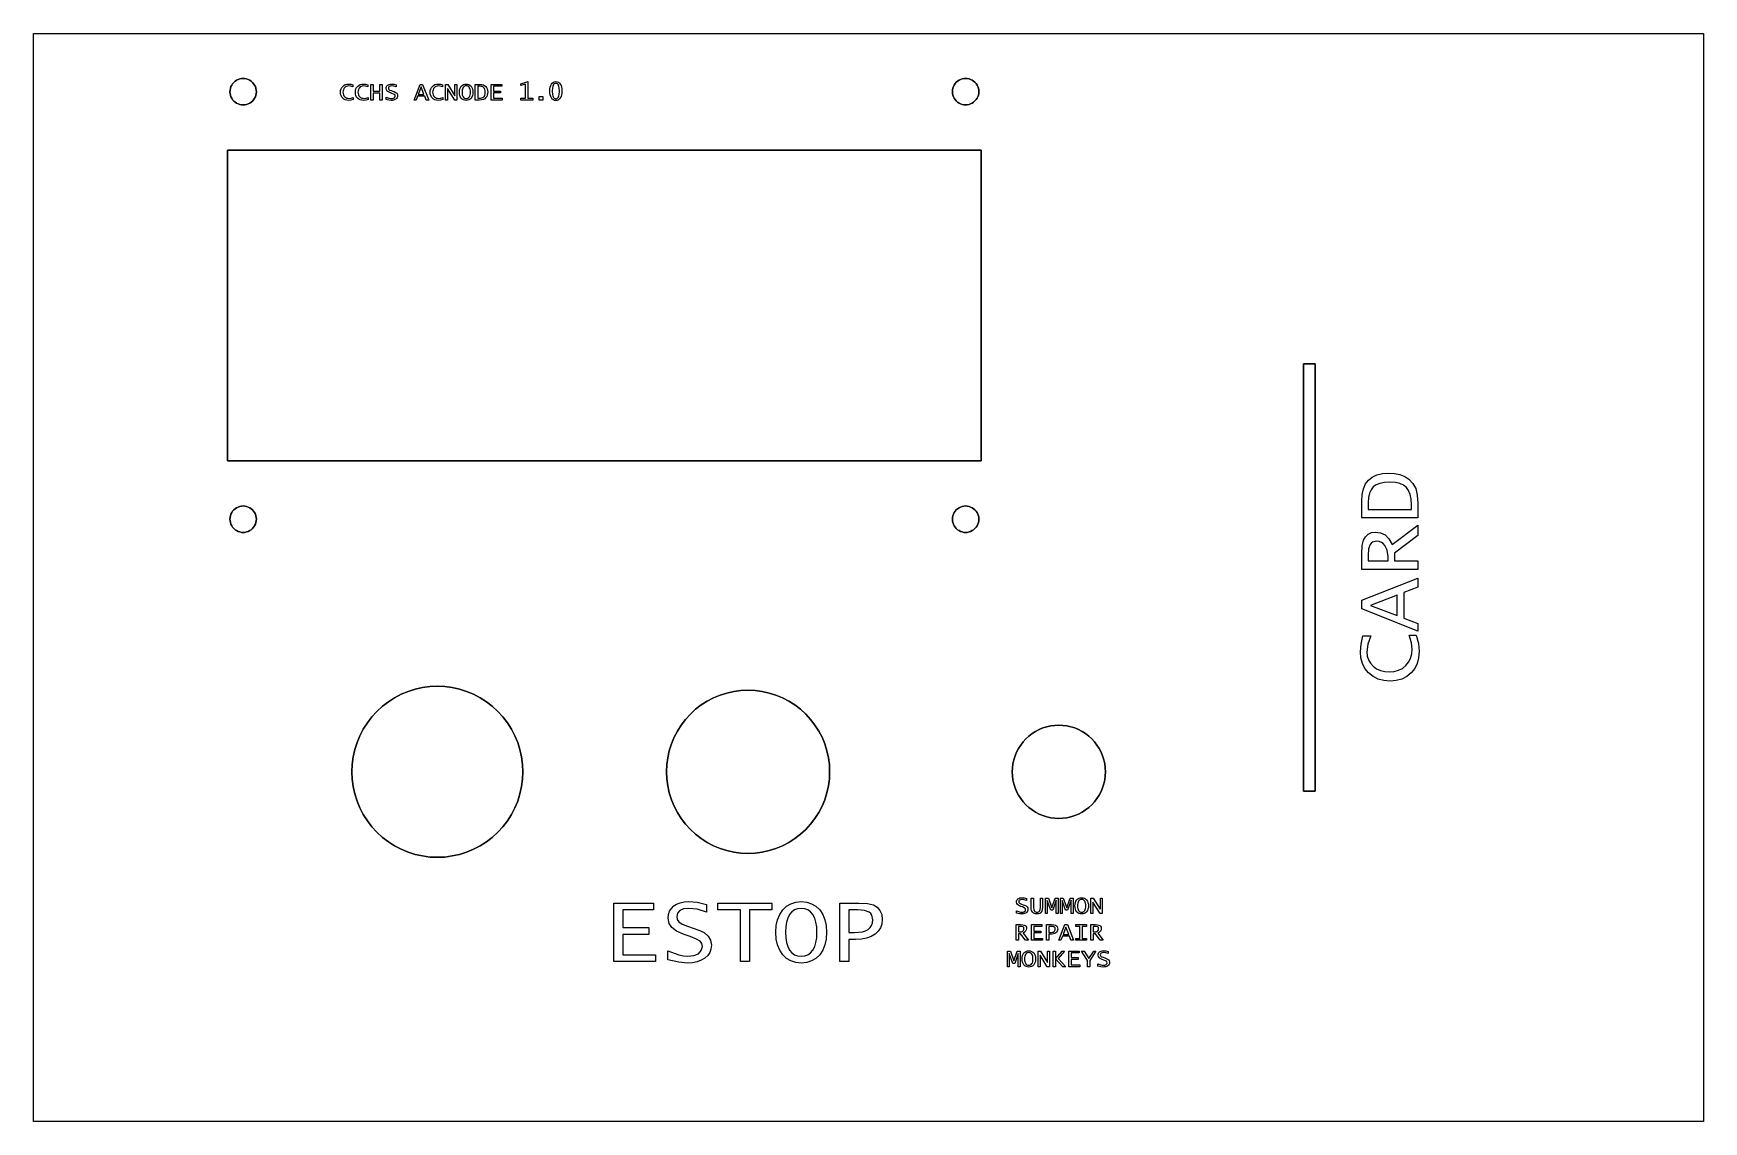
# Model space of a CAD drawing. Header units: metres. Extents: x 0 to 215, y 0 to 140.
import ezdxf

# ---------------------------------------------------------------- set-up
doc = ezdxf.new("R2010")
doc.units = ezdxf.units.M

msp = doc.modelspace()

# ---------------------------------------------------------------- linework, layer by layer
at = {"layer": 'CARD'}
for p, q in [((171.21, 81.41), (171.48, 82.03)), ((171.48, 82.03), (171.86, 82.54)), ((171.86, 82.54), (172.35, 82.93)), ((172.35, 82.93), (172.94, 83.21)), ((172.85, 81.92), (172.48, 81.65)), ((173.34, 82.1), (172.85, 81.92)), ((172.94, 83.21), (173.65, 83.38)), ((173.93, 82.22), (173.34, 82.1)), ((173.65, 83.38), (174.46, 83.44)), ((174.63, 82.26), (173.93, 82.22)), ((174.46, 83.44), (175.22, 83.39)), ((175.32, 82.21), (174.63, 82.26)), ((175.22, 83.39), (175.91, 83.24)), ((175.91, 82.09), (175.32, 82.21)), ((175.91, 83.24), (176.52, 83)), ((176.38, 81.88), (175.91, 82.09)), ((176.75, 81.58), (176.38, 81.88)), ((176.52, 83), (177.05, 82.66)), ((177.05, 82.66), (177.59, 82.11)), ((177.59, 82.11), (177.95, 81.45)), ((170.99, 79.84), (171.05, 80.68)), ((170.99, 77.66), (170.99, 79.84)), ((171.05, 80.68), (171.21, 81.41)), ((171.87, 80.28), (171.83, 79.62)), ((171.83, 79.62), (171.83, 78.77)), ((171.99, 80.84), (171.87, 80.28)), ((172.19, 81.29), (171.99, 80.84)), ((172.48, 81.65), (172.19, 81.29)), ((177.03, 81.19), (176.75, 81.58)), ((177.22, 80.68), (177.03, 81.19)), ((177.34, 80.06), (177.22, 80.68)), ((177.38, 79.33), (177.34, 80.06)), ((177.95, 81.45), (178.15, 80.61)), ((178.15, 80.61), (178.21, 79.54)), ((178.21, 77.66), (170.99, 77.66)), ((171.83, 78.77), (177.38, 78.77)), ((177.38, 78.77), (177.38, 79.33)), ((178.21, 79.54), (178.21, 77.66)), ((171.46, 75.25), (171.8, 75.58)), ((171.8, 75.58), (172.23, 75.77)), ((172.23, 75.77), (172.73, 75.84)), ((172.73, 75.84), (173.42, 75.75)), ((173.42, 75.75), (173.99, 75.47)), ((173.99, 75.47), (174.48, 74.99)), ((174.93, 74.26), (178.21, 76.75)), ((178.21, 75.41), (175.21, 73.13)), ((178.21, 76.75), (178.21, 75.41)), ((170.99, 73.04), (171.05, 74.11)), ((171.05, 74.11), (171.2, 74.79)), ((171.2, 74.79), (171.46, 75.25)), ((171.88, 73.7), (171.83, 72.81)), ((172.06, 74.26), (171.88, 73.7)), ((172.2, 74.43), (172.06, 74.26)), ((172.39, 74.56), (172.2, 74.43)), ((172.91, 74.66), (172.39, 74.56)), ((173.23, 74.62), (172.91, 74.66)), ((173.52, 74.52), (173.23, 74.62)), ((173.77, 74.36), (173.52, 74.52)), ((173.98, 74.13), (173.77, 74.36)), ((174.28, 73.52), (173.98, 74.13)), ((174.38, 72.71), (174.28, 73.52)), ((174.48, 74.99), (174.93, 74.26)), ((175.21, 73.13), (175.21, 72.13)), ((170.99, 71.02), (170.99, 73.04)), ((178.21, 71.02), (170.99, 71.02)), ((171.83, 72.81), (171.83, 72.13)), ((171.83, 72.13), (174.38, 72.13)), ((174.38, 72.13), (174.38, 72.71)), ((175.21, 72.13), (178.21, 72.13)), ((178.21, 72.13), (178.21, 71.02)), ((170.99, 67.07), (178.21, 69.91)), ((178.21, 69.91), (178.21, 68.74)), ((170.99, 65.96), (170.99, 67.07)), ((175.57, 67.73), (172.12, 66.4)), ((175.57, 65.09), (175.57, 67.73)), ((178.21, 68.74), (176.41, 68.06)), ((176.41, 68.06), (176.41, 64.76)), ((178.21, 63.11), (170.99, 65.96)), ((172.12, 66.4), (175.57, 65.09)), ((176.41, 64.76), (178.21, 64.07)), ((170.9, 61.44), (171.15, 62.5)), ((171.15, 62.5), (172.16, 62.5)), ((172.16, 62.5), (171.78, 61.42)), ((177.38, 61.61), (177.08, 62.6)), ((177.08, 62.6), (177.99, 62.6)), ((177.99, 62.6), (178.29, 61.52)), ((178.21, 64.07), (178.21, 63.11)), ((170.82, 60.45), (170.9, 61.44)), ((170.89, 59.65), (170.82, 60.45)), ((171.78, 61.42), (171.65, 60.42)), ((171.65, 60.42), (171.7, 59.89)), ((177.48, 60.77), (177.38, 61.61)), ((177.43, 60.16), (177.48, 60.77)), ((178.29, 61.52), (178.39, 60.5)), ((178.39, 60.5), (178.32, 59.68)), ((171.08, 58.93), (170.89, 59.65)), ((171.41, 58.28), (171.08, 58.93)), ((171.88, 57.72), (171.41, 58.28)), ((171.7, 59.89), (171.86, 59.4)), ((171.86, 59.4), (172.11, 58.96)), ((172.11, 58.96), (172.47, 58.58)), ((172.47, 58.58), (172.91, 58.26)), ((172.91, 58.26), (173.41, 58.04)), ((175.18, 57.91), (175.73, 58.06)), ((175.73, 58.06), (176.23, 58.31)), ((176.23, 58.31), (176.67, 58.67)), ((176.67, 58.67), (177.02, 59.11)), ((177.02, 59.11), (177.28, 59.6)), ((177.28, 59.6), (177.43, 60.16)), ((177.81, 58.29), (177.35, 57.73)), ((178.13, 58.94), (177.81, 58.29)), ((178.32, 59.68), (178.13, 58.94)), ((172.45, 57.26), (171.88, 57.72)), ((173.1, 56.93), (172.45, 57.26)), ((173.83, 56.74), (173.1, 56.93)), ((173.41, 58.04), (173.96, 57.9)), ((174.64, 56.67), (173.83, 56.74)), ((173.96, 57.9), (174.57, 57.85)), ((174.57, 57.85), (175.18, 57.91)), ((175.44, 56.74), (174.64, 56.67)), ((176.16, 56.94), (175.44, 56.74)), ((176.8, 57.26), (176.16, 56.94)), ((177.35, 57.73), (176.8, 57.26))]:
    msp.add_line(p, q, dxfattribs=at)
at = {"layer": 'CCHS ACNODE 1.0'}
for p, q in [((39.82, 133.19), (39.97, 133.31)), ((39.97, 133.31), (40.15, 133.41)), ((40.15, 133.41), (40.35, 133.46)), ((40.35, 133.46), (40.57, 133.48)), ((40.57, 133.48), (40.85, 133.46)), ((40.85, 133.46), (41.14, 133.39)), ((41.14, 133.39), (41.14, 133.11)), ((41.74, 133.19), (41.89, 133.31)), ((41.89, 133.31), (42.07, 133.41)), ((42.07, 133.41), (42.27, 133.46)), ((42.27, 133.46), (42.5, 133.48)), ((42.5, 133.48), (42.77, 133.46)), ((42.77, 133.46), (43.06, 133.39)), ((43.06, 133.39), (43.06, 133.11)), ((43.44, 131.43), (43.44, 133.43)), ((43.44, 133.43), (43.75, 133.43)), ((43.75, 133.43), (43.75, 132.56)), ((44.6, 132.56), (44.6, 133.43)), ((44.6, 133.43), (44.9, 133.43)), ((44.9, 133.43), (44.9, 131.43)), ((45.51, 133.25), (45.59, 133.33)), ((45.59, 133.33), (45.69, 133.4)), ((45.69, 133.4), (45.81, 133.44)), ((45.81, 133.44), (45.95, 133.47)), ((45.95, 133.47), (46.1, 133.48)), ((46.1, 133.48), (46.39, 133.46)), ((46.39, 133.46), (46.71, 133.38)), ((46.71, 133.38), (46.71, 133.12)), ((49, 131.43), (49.79, 133.43)), ((49.79, 133.43), (50.1, 133.43)), ((50.1, 133.43), (50.89, 131.43)), ((51.36, 133.19), (51.51, 133.31)), ((51.51, 133.31), (51.69, 133.41)), ((51.69, 133.41), (51.89, 133.46)), ((51.89, 133.46), (52.11, 133.48)), ((52.11, 133.48), (52.39, 133.46)), ((52.39, 133.46), (52.68, 133.39)), ((52.68, 133.39), (52.68, 133.11)), ((53.06, 131.43), (53.06, 133.44)), ((53.06, 133.44), (53.35, 133.44)), ((53.35, 133.44), (54.27, 131.98)), ((54.27, 131.98), (54.27, 133.44)), ((54.27, 133.44), (54.52, 133.44)), ((54.52, 133.44), (54.52, 131.43)), ((55.08, 133.2), (55.21, 133.32)), ((55.21, 133.32), (55.36, 133.41)), ((55.36, 133.41), (55.53, 133.46)), ((55.53, 133.46), (55.72, 133.48)), ((55.72, 133.48), (55.9, 133.46)), ((55.9, 133.46), (56.07, 133.41)), ((56.07, 133.41), (56.22, 133.32)), ((56.22, 133.32), (56.35, 133.2)), ((56.88, 131.43), (56.88, 133.43)), ((56.88, 133.43), (57.48, 133.43)), ((57.48, 133.43), (57.72, 133.42)), ((57.72, 133.42), (57.92, 133.37)), ((57.92, 133.37), (58.09, 133.3)), ((58.94, 131.43), (58.94, 133.43)), ((58.94, 133.43), (60.29, 133.43)), ((60.29, 133.43), (60.29, 133.2)), ((62.73, 133.51), (63.66, 133.8)), ((62.73, 133.32), (62.73, 133.51)), ((63.35, 133.46), (62.73, 133.32)), ((63.35, 131.66), (63.35, 133.46)), ((63.66, 133.8), (63.66, 131.66)), ((66.59, 133.29), (66.68, 133.47)), ((66.68, 133.47), (66.8, 133.61)), ((66.8, 133.61), (66.93, 133.71)), ((66.91, 133.32), (66.86, 133.18)), ((66.97, 133.43), (66.91, 133.32)), ((66.93, 133.71), (67.08, 133.78)), ((67.05, 133.5), (66.97, 133.43)), ((67.15, 133.55), (67.05, 133.5)), ((67.08, 133.78), (67.25, 133.8)), ((67.25, 133.57), (67.15, 133.55)), ((67.25, 133.8), (67.43, 133.78)), ((67.36, 133.55), (67.25, 133.57)), ((67.46, 133.5), (67.36, 133.55)), ((67.43, 133.78), (67.58, 133.71)), ((67.54, 133.43), (67.46, 133.5)), ((67.6, 133.32), (67.54, 133.43)), ((67.58, 133.71), (67.71, 133.61)), ((67.65, 133.18), (67.6, 133.32)), ((67.71, 133.61), (67.83, 133.47)), ((67.83, 133.47), (67.92, 133.29)), ((39.53, 132.42), (39.54, 132.65)), ((39.54, 132.2), (39.53, 132.42)), ((39.54, 132.65), (39.6, 132.85)), ((39.6, 132), (39.54, 132.2)), ((39.6, 132.85), (39.69, 133.03)), ((39.69, 131.82), (39.6, 132)), ((39.69, 133.03), (39.82, 133.19)), ((39.82, 131.67), (39.69, 131.82)), ((39.97, 131.54), (39.82, 131.67)), ((39.87, 132.61), (39.85, 132.44)), ((39.85, 132.44), (39.87, 132.27)), ((39.9, 132.76), (39.87, 132.61)), ((39.87, 132.27), (39.91, 132.12)), ((39.97, 132.9), (39.9, 132.76)), ((39.91, 132.12), (39.98, 131.98)), ((40.05, 133.02), (39.97, 132.9)), ((40.15, 131.45), (39.97, 131.54)), ((39.98, 131.98), (40.08, 131.86)), ((40.16, 133.12), (40.05, 133.02)), ((40.08, 131.86), (40.2, 131.76)), ((40.36, 131.4), (40.15, 131.45)), ((40.28, 133.19), (40.16, 133.12)), ((40.2, 131.76), (40.34, 131.69)), ((40.42, 133.23), (40.28, 133.19)), ((40.34, 131.69), (40.49, 131.65)), ((40.59, 131.38), (40.36, 131.4)), ((40.56, 133.25), (40.42, 133.23)), ((40.49, 131.65), (40.66, 131.63)), ((40.84, 133.21), (40.56, 133.25)), ((40.87, 131.41), (40.59, 131.38)), ((40.66, 131.63), (40.89, 131.66)), ((41.14, 133.11), (40.84, 133.21)), ((41.17, 131.49), (40.87, 131.41)), ((40.89, 131.66), (41.17, 131.75)), ((41.17, 131.75), (41.17, 131.49)), ((41.45, 132.42), (41.47, 132.65)), ((41.47, 132.2), (41.45, 132.42)), ((41.47, 132.65), (41.52, 132.85)), ((41.52, 132), (41.47, 132.2)), ((41.52, 132.85), (41.61, 133.03)), ((41.61, 131.82), (41.52, 132)), ((41.61, 133.03), (41.74, 133.19)), ((41.74, 131.67), (41.61, 131.82)), ((41.9, 131.54), (41.74, 131.67)), ((41.79, 132.61), (41.78, 132.44)), ((41.78, 132.44), (41.79, 132.27)), ((41.83, 132.76), (41.79, 132.61)), ((41.79, 132.27), (41.83, 132.12)), ((41.89, 132.9), (41.83, 132.76)), ((41.83, 132.12), (41.9, 131.98)), ((41.98, 133.02), (41.89, 132.9)), ((41.9, 131.98), (42, 131.86)), ((42.08, 131.45), (41.9, 131.54)), ((42.08, 133.12), (41.98, 133.02)), ((42, 131.86), (42.12, 131.76)), ((42.2, 133.19), (42.08, 133.12)), ((42.28, 131.4), (42.08, 131.45)), ((42.12, 131.76), (42.26, 131.69)), ((42.34, 133.23), (42.2, 133.19)), ((42.26, 131.69), (42.41, 131.65)), ((42.51, 131.38), (42.28, 131.4)), ((42.49, 133.25), (42.34, 133.23)), ((42.41, 131.65), (42.58, 131.63)), ((42.77, 133.21), (42.49, 133.25)), ((42.79, 131.41), (42.51, 131.38)), ((42.58, 131.63), (42.82, 131.66)), ((43.06, 133.11), (42.77, 133.21)), ((43.09, 131.49), (42.79, 131.41)), ((42.82, 131.66), (43.09, 131.75)), ((43.09, 131.75), (43.09, 131.49)), ((43.75, 131.43), (43.44, 131.43)), ((43.75, 132.56), (44.6, 132.56)), ((44.6, 132.33), (43.75, 132.33)), ((43.75, 132.33), (43.75, 131.43)), ((44.6, 131.43), (44.6, 132.33)), ((44.9, 131.43), (44.6, 131.43)), ((45.39, 131.49), (45.39, 131.8)), ((45.39, 131.8), (45.77, 131.66)), ((45.76, 131.41), (45.39, 131.49)), ((45.41, 132.91), (45.42, 133.04)), ((45.44, 132.73), (45.41, 132.91)), ((45.42, 133.04), (45.45, 133.15)), ((45.53, 132.59), (45.44, 132.73)), ((45.45, 133.15), (45.51, 133.25)), ((45.69, 132.48), (45.53, 132.59)), ((45.72, 133.09), (45.69, 132.97)), ((45.69, 132.97), (45.71, 132.87)), ((45.95, 132.36), (45.69, 132.48)), ((45.71, 132.87), (45.77, 132.79)), ((45.8, 133.18), (45.72, 133.09)), ((46.06, 131.38), (45.76, 131.41)), ((45.77, 132.79), (45.88, 132.72)), ((45.77, 131.66), (45.93, 131.63)), ((45.93, 133.23), (45.8, 133.18)), ((45.88, 132.72), (46.06, 132.64)), ((46.11, 133.25), (45.93, 133.23)), ((45.93, 131.63), (46.07, 131.61)), ((46.16, 132.29), (45.95, 132.36)), ((46.06, 132.64), (46.26, 132.57)), ((46.24, 131.39), (46.06, 131.38)), ((46.07, 131.61), (46.27, 131.64)), ((46.39, 133.22), (46.11, 133.25)), ((46.37, 132.2), (46.16, 132.29)), ((46.4, 131.42), (46.24, 131.39)), ((46.26, 132.57), (46.44, 132.51)), ((46.27, 131.64), (46.43, 131.7)), ((46.49, 132.13), (46.37, 132.2)), ((46.71, 133.12), (46.39, 133.22)), ((46.53, 131.48), (46.4, 131.42)), ((46.43, 131.7), (46.53, 131.81)), ((46.44, 132.51), (46.63, 132.42)), ((46.55, 132.05), (46.49, 132.13)), ((46.66, 131.55), (46.53, 131.48)), ((46.53, 131.81), (46.57, 131.94)), ((46.57, 131.94), (46.55, 132.05)), ((46.63, 132.42), (46.77, 132.3)), ((46.75, 131.64), (46.66, 131.55)), ((46.82, 131.74), (46.75, 131.64)), ((46.77, 132.3), (46.85, 132.16)), ((46.86, 131.86), (46.82, 131.74)), ((46.85, 132.16), (46.88, 131.99)), ((46.88, 131.99), (46.86, 131.86)), ((49.27, 131.43), (49, 131.43)), ((49.46, 131.93), (49.27, 131.43)), ((50.37, 131.93), (49.46, 131.93)), ((49.91, 133.12), (49.55, 132.16)), ((49.55, 132.16), (50.28, 132.16)), ((50.28, 132.16), (49.91, 133.12)), ((50.56, 131.43), (50.37, 131.93)), ((50.89, 131.43), (50.56, 131.43)), ((51.07, 132.42), (51.08, 132.65)), ((51.08, 132.2), (51.07, 132.42)), ((51.08, 132.65), (51.14, 132.85)), ((51.14, 132), (51.08, 132.2)), ((51.14, 132.85), (51.23, 133.03)), ((51.23, 131.82), (51.14, 132)), ((51.23, 133.03), (51.36, 133.19)), ((51.36, 131.67), (51.23, 131.82)), ((51.51, 131.54), (51.36, 131.67)), ((51.41, 132.61), (51.39, 132.44)), ((51.39, 132.44), (51.41, 132.27)), ((51.44, 132.76), (51.41, 132.61)), ((51.41, 132.27), (51.45, 132.12)), ((51.51, 132.9), (51.44, 132.76)), ((51.45, 132.12), (51.52, 131.98)), ((51.59, 133.02), (51.51, 132.9)), ((51.69, 131.45), (51.51, 131.54)), ((51.52, 131.98), (51.62, 131.86)), ((51.7, 133.12), (51.59, 133.02)), ((51.62, 131.86), (51.74, 131.76)), ((51.9, 131.4), (51.69, 131.45)), ((51.82, 133.19), (51.7, 133.12)), ((51.74, 131.76), (51.88, 131.69)), ((51.96, 133.23), (51.82, 133.19)), ((51.88, 131.69), (52.03, 131.65)), ((52.13, 131.38), (51.9, 131.4)), ((52.1, 133.25), (51.96, 133.23)), ((52.03, 131.65), (52.2, 131.63)), ((52.38, 133.21), (52.1, 133.25)), ((52.41, 131.41), (52.13, 131.38)), ((52.2, 131.63), (52.43, 131.66)), ((52.68, 133.11), (52.38, 133.21)), ((52.71, 131.49), (52.41, 131.41)), ((52.43, 131.66), (52.71, 131.75)), ((52.71, 131.75), (52.71, 131.49)), ((53.31, 131.43), (53.06, 131.43)), ((53.31, 132.9), (53.31, 131.43)), ((54.24, 131.43), (53.32, 132.9)), ((54.52, 131.43), (54.24, 131.43)), ((54.85, 132.43), (54.86, 132.66)), ((54.86, 132.2), (54.85, 132.43)), ((54.86, 132.66), (54.91, 132.86)), ((54.91, 132), (54.86, 132.2)), ((54.91, 132.86), (54.98, 133.04)), ((54.98, 131.82), (54.91, 132)), ((54.98, 133.04), (55.08, 133.2)), ((55.08, 131.67), (54.98, 131.82)), ((55.21, 131.54), (55.08, 131.67)), ((55.19, 132.62), (55.18, 132.43)), ((55.18, 132.43), (55.19, 132.25)), ((55.21, 132.78), (55.19, 132.62)), ((55.19, 132.25), (55.21, 132.08)), ((55.26, 132.92), (55.21, 132.78)), ((55.21, 132.08), (55.26, 131.94)), ((55.36, 131.45), (55.21, 131.54)), ((55.32, 133.04), (55.26, 132.92)), ((55.26, 131.94), (55.32, 131.83)), ((55.39, 133.13), (55.32, 133.04)), ((55.32, 131.83), (55.39, 131.73)), ((55.53, 131.4), (55.36, 131.45)), ((55.49, 133.2), (55.39, 133.13)), ((55.39, 131.73), (55.49, 131.67)), ((55.59, 133.24), (55.49, 133.2)), ((55.49, 131.67), (55.59, 131.63)), ((55.72, 131.38), (55.53, 131.4)), ((55.71, 133.25), (55.59, 133.24)), ((55.59, 131.63), (55.71, 131.61)), ((55.84, 133.24), (55.71, 133.25)), ((55.71, 131.61), (55.84, 131.63)), ((55.9, 131.4), (55.72, 131.38)), ((55.94, 133.2), (55.84, 133.24)), ((55.84, 131.63), (55.94, 131.67)), ((56.07, 131.45), (55.9, 131.4)), ((56.04, 133.13), (55.94, 133.2)), ((55.94, 131.67), (56.04, 131.73)), ((56.11, 133.04), (56.04, 133.13)), ((56.04, 131.73), (56.11, 131.83)), ((56.22, 131.54), (56.07, 131.45)), ((56.18, 132.92), (56.11, 133.04)), ((56.11, 131.83), (56.18, 131.94)), ((56.22, 132.78), (56.18, 132.92)), ((56.18, 131.94), (56.22, 132.08)), ((56.25, 132.62), (56.22, 132.78)), ((56.22, 132.08), (56.25, 132.25)), ((56.35, 131.67), (56.22, 131.54)), ((56.25, 132.43), (56.25, 132.62)), ((56.25, 132.25), (56.25, 132.43)), ((56.35, 133.2), (56.45, 133.04)), ((56.45, 131.82), (56.35, 131.67)), ((56.45, 133.04), (56.52, 132.86)), ((56.52, 132), (56.45, 131.82)), ((56.52, 132.86), (56.57, 132.66)), ((56.57, 132.2), (56.52, 132)), ((56.57, 132.66), (56.58, 132.43)), ((56.58, 132.43), (56.57, 132.2)), ((57.4, 131.43), (56.88, 131.43)), ((57.42, 133.2), (57.19, 133.2)), ((57.19, 133.2), (57.19, 131.66)), ((57.19, 131.66), (57.34, 131.66)), ((57.34, 131.66), (57.54, 131.67)), ((57.7, 131.45), (57.4, 131.43)), ((57.61, 133.19), (57.42, 133.2)), ((57.54, 131.67), (57.72, 131.71)), ((57.76, 133.16), (57.61, 133.19)), ((57.93, 131.51), (57.7, 131.45)), ((57.72, 131.71), (57.86, 131.76)), ((57.89, 133.1), (57.76, 133.16)), ((57.86, 131.76), (57.97, 131.84)), ((57.98, 133.02), (57.89, 133.1)), ((58.11, 131.6), (57.93, 131.51)), ((57.97, 131.84), (58.05, 131.94)), ((58.06, 132.92), (57.98, 133.02)), ((58.05, 131.94), (58.11, 132.07)), ((58.11, 132.78), (58.06, 132.92)), ((58.09, 133.3), (58.23, 133.19)), ((58.14, 132.62), (58.11, 132.78)), ((58.11, 132.07), (58.14, 132.23)), ((58.26, 131.75), (58.11, 131.6)), ((58.15, 132.42), (58.14, 132.62)), ((58.14, 132.23), (58.15, 132.42)), ((58.23, 133.19), (58.34, 133.06)), ((58.36, 131.9), (58.26, 131.75)), ((58.34, 133.06), (58.42, 132.89)), ((58.43, 132.07), (58.36, 131.9)), ((58.42, 132.89), (58.46, 132.7)), ((58.47, 132.26), (58.43, 132.07)), ((58.46, 132.7), (58.48, 132.47)), ((58.48, 132.47), (58.47, 132.26)), ((60.36, 131.43), (58.94, 131.43)), ((60.29, 133.2), (59.24, 133.2)), ((59.24, 133.2), (59.24, 132.59)), ((59.24, 132.59), (60.13, 132.59)), ((60.13, 132.36), (59.24, 132.36)), ((59.24, 132.36), (59.24, 131.66)), ((59.24, 131.66), (60.36, 131.66)), ((60.13, 132.59), (60.13, 132.36)), ((60.36, 131.66), (60.36, 131.43)), ((62.73, 131.43), (62.73, 131.66)), ((62.73, 131.66), (63.35, 131.66)), ((64.27, 131.43), (62.73, 131.43)), ((63.66, 131.66), (64.27, 131.66)), ((64.27, 131.66), (64.27, 131.43)), ((65.1, 131.43), (65.1, 131.89)), ((65.1, 131.89), (65.56, 131.89)), ((65.56, 131.43), (65.1, 131.43)), ((65.56, 131.89), (65.56, 131.43)), ((66.47, 132.59), (66.48, 132.85)), ((66.48, 132.32), (66.47, 132.59)), ((66.48, 132.85), (66.52, 133.08)), ((66.52, 132.09), (66.48, 132.32)), ((66.52, 133.08), (66.59, 133.29)), ((66.59, 131.88), (66.52, 132.09)), ((66.68, 131.7), (66.59, 131.88)), ((66.8, 131.56), (66.68, 131.7)), ((66.82, 133.01), (66.79, 132.59)), ((66.79, 132.59), (66.82, 132.16)), ((66.93, 131.46), (66.8, 131.56)), ((66.86, 133.18), (66.82, 133.01)), ((66.82, 132.16), (66.86, 131.99)), ((66.86, 131.99), (66.91, 131.85)), ((66.91, 131.85), (66.97, 131.74)), ((67.08, 131.39), (66.93, 131.46)), ((66.97, 131.74), (67.05, 131.67)), ((67.05, 131.67), (67.15, 131.62)), ((67.25, 131.37), (67.08, 131.39)), ((67.15, 131.62), (67.25, 131.6)), ((67.25, 131.6), (67.36, 131.62)), ((67.43, 131.39), (67.25, 131.37)), ((67.36, 131.62), (67.46, 131.67)), ((67.58, 131.46), (67.43, 131.39)), ((67.46, 131.67), (67.54, 131.74)), ((67.54, 131.74), (67.6, 131.85)), ((67.71, 131.56), (67.58, 131.46)), ((67.6, 131.85), (67.65, 131.99)), ((67.69, 133.01), (67.65, 133.18)), ((67.65, 131.99), (67.69, 132.16)), ((67.72, 132.59), (67.69, 133.01)), ((67.69, 132.16), (67.72, 132.59)), ((67.83, 131.7), (67.71, 131.56)), ((67.92, 131.88), (67.83, 131.7)), ((67.92, 133.29), (67.99, 133.08)), ((67.99, 132.09), (67.92, 131.88)), ((67.99, 133.08), (68.03, 132.85)), ((68.03, 132.32), (67.99, 132.09)), ((68.03, 132.85), (68.04, 132.59)), ((68.04, 132.59), (68.03, 132.32))]:
    msp.add_line(p, q, dxfattribs=at)
at = {"layer": 'ESTOP'}
for p, q in [((74.73, 20.58), (74.73, 28.12)), ((74.73, 28.12), (79.83, 28.12)), ((79.83, 28.12), (79.83, 27.25)), ((82.42, 27.74), (82.8, 27.98)), ((82.8, 27.98), (83.25, 28.16)), ((83.25, 28.16), (83.77, 28.26)), ((83.77, 28.26), (84.36, 28.3)), ((84.36, 28.3), (85.44, 28.21)), ((85.44, 28.21), (86.65, 27.94)), ((88.11, 27.25), (88.11, 28.12)), ((88.11, 28.12), (95.07, 28.12)), ((95.07, 28.12), (95.07, 27.25)), ((96.94, 27.7), (97.5, 28.03)), ((97.5, 28.03), (98.13, 28.23)), ((98.13, 28.23), (98.84, 28.3)), ((98.84, 28.3), (99.55, 28.23)), ((99.55, 28.23), (100.18, 28.03)), ((100.18, 28.03), (100.74, 27.7)), ((103.8, 20.58), (103.8, 28.12)), ((103.8, 28.12), (106.26, 28.12)), ((106.26, 28.12), (107.38, 28.06)), ((107.38, 28.06), (108.13, 27.88)), ((79.83, 27.25), (75.89, 27.25)), ((75.89, 27.25), (75.89, 24.96)), ((81.73, 26.17), (81.77, 26.65)), ((81.84, 25.49), (81.73, 26.17)), ((81.77, 26.65), (81.9, 27.07)), ((81.9, 27.07), (82.12, 27.43)), ((82.12, 27.43), (82.42, 27.74)), ((82.91, 26.83), (82.81, 26.37)), ((82.81, 26.37), (82.88, 25.98)), ((82.88, 25.98), (83.1, 25.68)), ((83.2, 27.16), (82.91, 26.83)), ((83.69, 27.36), (83.2, 27.16)), ((84.38, 27.43), (83.69, 27.36)), ((85.44, 27.31), (84.38, 27.43)), ((86.65, 26.94), (85.44, 27.31)), ((86.65, 27.94), (86.65, 26.94)), ((91.01, 27.25), (88.11, 27.25)), ((91.01, 20.58), (91.01, 27.25)), ((95.07, 27.25), (92.16, 27.25)), ((92.16, 27.25), (92.16, 20.58)), ((95.63, 25.21), (95.8, 25.97)), ((95.8, 25.97), (96.08, 26.64)), ((96.08, 26.64), (96.46, 27.23)), ((96.46, 27.23), (96.94, 27.7)), ((97.11, 26.18), (96.94, 25.66)), ((97.34, 26.63), (97.11, 26.18)), ((97.63, 26.98), (97.34, 26.63)), ((97.98, 27.23), (97.63, 26.98)), ((98.38, 27.38), (97.98, 27.23)), ((98.84, 27.43), (98.38, 27.38)), ((99.3, 27.38), (98.84, 27.43)), ((99.7, 27.23), (99.3, 27.38)), ((100.05, 26.98), (99.7, 27.23)), ((100.34, 26.63), (100.05, 26.98)), ((100.58, 26.18), (100.34, 26.63)), ((100.74, 25.66), (100.58, 26.18)), ((100.74, 27.7), (101.22, 27.23)), ((101.22, 27.23), (101.61, 26.64)), ((101.61, 26.64), (101.89, 25.97)), ((101.89, 25.97), (102.05, 25.21)), ((106.11, 27.25), (104.96, 27.25)), ((104.96, 27.25), (104.96, 24.31)), ((107, 27.17), (106.11, 27.25)), ((107.59, 26.95), (107, 27.17)), ((107.79, 26.77), (107.59, 26.95)), ((107.92, 26.55), (107.79, 26.77)), ((108.04, 25.95), (107.92, 26.55)), ((108, 25.57), (108.04, 25.95)), ((108.13, 27.88), (108.63, 27.58)), ((108.63, 27.58), (108.98, 27.16)), ((108.98, 27.16), (109.2, 26.63)), ((109.2, 26.63), (109.27, 25.98)), ((109.27, 25.98), (109.21, 25.42)), ((75.89, 24.96), (79.23, 24.96)), ((79.23, 24.09), (75.89, 24.09)), ((75.89, 24.09), (75.89, 21.45)), ((79.23, 24.96), (79.23, 24.09)), ((82.18, 24.96), (81.84, 25.49)), ((82.8, 24.51), (82.18, 24.96)), ((83.79, 24.08), (82.8, 24.51)), ((83.1, 25.68), (83.52, 25.42)), ((83.52, 25.42), (84.19, 25.14)), ((84.56, 23.8), (83.79, 24.08)), ((84.19, 25.14), (84.93, 24.88)), ((85.35, 23.47), (84.56, 23.8)), ((84.93, 24.88), (85.64, 24.64)), ((85.64, 24.64), (86.35, 24.31)), ((86.35, 24.31), (86.87, 23.87)), ((86.87, 23.87), (87.17, 23.33)), ((95.58, 24.35), (95.63, 25.21)), ((95.63, 23.49), (95.58, 24.35)), ((96.85, 25.05), (96.81, 24.35)), ((96.81, 24.35), (96.85, 23.65)), ((96.94, 25.66), (96.85, 25.05)), ((96.85, 23.65), (96.94, 23.04)), ((100.84, 25.05), (100.74, 25.66)), ((100.74, 23.04), (100.84, 23.65)), ((100.87, 24.35), (100.84, 25.05)), ((100.84, 23.65), (100.87, 24.35)), ((102.05, 25.21), (102.11, 24.35)), ((102.11, 24.35), (102.05, 23.49)), ((104.96, 24.31), (105.69, 24.31)), ((105.69, 24.31), (106.71, 24.41)), ((106.71, 24.41), (107.12, 24.54)), ((107.12, 24.54), (107.45, 24.72)), ((107.84, 23.82), (107.25, 23.61)), ((107.45, 24.72), (107.7, 24.95)), ((107.7, 24.95), (107.89, 25.23)), ((108.35, 24.12), (107.84, 23.82)), ((107.89, 25.23), (108, 25.57)), ((108.75, 24.48), (108.35, 24.12)), ((109.04, 24.92), (108.75, 24.48)), ((109.21, 25.42), (109.04, 24.92)), ((81.68, 20.81), (81.68, 21.96)), ((81.68, 21.96), (83.08, 21.44)), ((85, 21.35), (85.6, 21.6)), ((85.81, 23.2), (85.35, 23.47)), ((85.6, 21.6), (85.98, 22)), ((86.04, 22.9), (85.81, 23.2)), ((85.98, 22), (86.11, 22.51)), ((86.11, 22.51), (86.04, 22.9)), ((87.07, 21.75), (86.8, 21.36)), ((87.22, 22.2), (87.07, 21.75)), ((87.17, 23.33), (87.28, 22.69)), ((87.28, 22.69), (87.22, 22.2)), ((95.8, 22.72), (95.63, 23.49)), ((96.08, 22.05), (95.8, 22.72)), ((96.46, 21.47), (96.08, 22.05)), ((96.94, 23.04), (97.11, 22.51)), ((97.11, 22.51), (97.34, 22.07)), ((97.34, 22.07), (97.63, 21.72)), ((97.63, 21.72), (97.98, 21.47)), ((99.7, 21.47), (100.05, 21.72)), ((100.05, 21.72), (100.34, 22.07)), ((100.34, 22.07), (100.58, 22.51)), ((100.58, 22.51), (100.74, 23.04)), ((101.61, 22.05), (101.22, 21.47)), ((101.89, 22.72), (101.61, 22.05)), ((102.05, 23.49), (101.89, 22.72)), ((105.81, 23.44), (104.96, 23.44)), ((104.96, 23.44), (104.96, 20.58)), ((106.58, 23.48), (105.81, 23.44)), ((107.25, 23.61), (106.58, 23.48)), ((80.1, 20.58), (74.73, 20.58)), ((75.89, 21.45), (80.1, 21.45)), ((80.1, 21.45), (80.1, 20.58)), ((83.08, 20.5), (81.68, 20.81)), ((83.08, 21.44), (83.69, 21.31)), ((84.2, 20.4), (83.08, 20.5)), ((83.69, 21.31), (84.23, 21.27)), ((84.86, 20.43), (84.2, 20.4)), ((84.23, 21.27), (85, 21.35)), ((85.46, 20.55), (84.86, 20.43)), ((85.98, 20.75), (85.46, 20.55)), ((86.44, 21.02), (85.98, 20.75)), ((86.8, 21.36), (86.44, 21.02)), ((92.16, 20.58), (91.01, 20.58)), ((96.94, 21), (96.46, 21.47)), ((97.5, 20.66), (96.94, 21)), ((98.13, 20.46), (97.5, 20.66)), ((97.98, 21.47), (98.38, 21.32)), ((98.84, 20.4), (98.13, 20.46)), ((98.38, 21.32), (98.84, 21.27)), ((98.84, 21.27), (99.3, 21.32)), ((99.55, 20.46), (98.84, 20.4)), ((99.3, 21.32), (99.7, 21.47)), ((100.18, 20.66), (99.55, 20.46)), ((100.74, 21), (100.18, 20.66)), ((101.22, 21.47), (100.74, 21)), ((104.96, 20.58), (103.8, 20.58))]:
    msp.add_line(p, q, dxfattribs=at)
at = {"layer": 'Layer0'}
for points in [[(0, 0, 0), (0, 140, 0), (215, 140, 0), (215, 0, 0), (0, 0, 0)], [(28.69, 132.28, 0), (28.7, 132.5, 0), (28.69, 132.72, 0), (28.64, 132.94, 0), (28.57, 133.15, 0), (28.47, 133.35, 0), (28.35, 133.53, 0), (28.2, 133.7, 0), (28.03, 133.85, 0), (27.85, 133.97, 0), (27.65, 134.07, 0), (27.44, 134.14, 0), (27.22, 134.19, 0), (27, 134.2, 0), (26.78, 134.19, 0), (26.56, 134.14, 0), (26.35, 134.07, 0), (26.15, 133.97, 0), (25.97, 133.85, 0), (25.8, 133.7, 0), (25.65, 133.53, 0), (25.53, 133.35, 0), (25.43, 133.15, 0), (25.36, 132.94, 0), (25.31, 132.72, 0), (25.3, 132.5, 0), (25.31, 132.28, 0), (25.36, 132.06, 0), (25.43, 131.85, 0), (25.53, 131.65, 0), (25.65, 131.47, 0), (25.8, 131.3, 0), (25.97, 131.15, 0), (26.15, 131.03, 0), (26.35, 130.93, 0), (26.56, 130.86, 0), (26.78, 130.81, 0), (27, 130.8, 0), (27.22, 130.81, 0), (27.44, 130.86, 0), (27.65, 130.93, 0), (27.85, 131.03, 0), (28.03, 131.15, 0), (28.2, 131.3, 0), (28.35, 131.47, 0), (28.47, 131.65, 0), (28.57, 131.85, 0), (28.64, 132.06, 0), (28.69, 132.28, 0)], [(28.7, 132.5, 0), (28.69, 132.28, 0), (28.64, 132.06, 0), (28.57, 131.85, 0), (28.47, 131.65, 0), (28.35, 131.47, 0), (28.2, 131.3, 0), (28.03, 131.15, 0), (27.85, 131.03, 0), (27.65, 130.93, 0), (27.44, 130.86, 0), (27.22, 130.81, 0), (27, 130.8, 0), (26.78, 130.81, 0), (26.56, 130.86, 0), (26.35, 130.93, 0), (26.15, 131.03, 0), (25.97, 131.15, 0), (25.8, 131.3, 0), (25.65, 131.47, 0), (25.53, 131.65, 0), (25.43, 131.85, 0), (25.36, 132.06, 0), (25.31, 132.28, 0), (25.3, 132.5, 0), (25.31, 132.72, 0), (25.36, 132.94, 0), (25.43, 133.15, 0), (25.53, 133.35, 0), (25.65, 133.53, 0), (25.8, 133.7, 0), (25.97, 133.85, 0), (26.15, 133.97, 0), (26.35, 134.07, 0), (26.56, 134.14, 0), (26.78, 134.19, 0), (27, 134.2, 0), (27.22, 134.19, 0), (27.44, 134.14, 0), (27.65, 134.07, 0), (27.85, 133.97, 0), (28.03, 133.85, 0), (28.2, 133.7, 0), (28.35, 133.53, 0), (28.47, 133.35, 0), (28.57, 133.15, 0), (28.64, 132.94, 0), (28.69, 132.72, 0), (28.7, 132.5, 0)], [(121.69, 132.29, 0), (121.7, 132.51, 0), (121.69, 132.74, 0), (121.64, 132.95, 0), (121.57, 133.17, 0), (121.47, 133.36, 0), (121.35, 133.55, 0), (121.2, 133.72, 0), (121.03, 133.86, 0), (120.85, 133.99, 0), (120.65, 134.09, 0), (120.44, 134.16, 0), (120.22, 134.2, 0), (120, 134.21, 0), (119.78, 134.2, 0), (119.56, 134.16, 0), (119.35, 134.09, 0), (119.15, 133.99, 0), (118.97, 133.86, 0), (118.8, 133.72, 0), (118.65, 133.55, 0), (118.53, 133.36, 0), (118.43, 133.17, 0), (118.36, 132.95, 0), (118.31, 132.74, 0), (118.3, 132.51, 0), (118.31, 132.29, 0), (118.36, 132.07, 0), (118.43, 131.86, 0), (118.53, 131.66, 0), (118.65, 131.48, 0), (118.8, 131.31, 0), (118.97, 131.17, 0), (119.15, 131.04, 0), (119.35, 130.94, 0), (119.56, 130.87, 0), (119.78, 130.83, 0), (120, 130.81, 0), (120.22, 130.83, 0), (120.44, 130.87, 0), (120.65, 130.94, 0), (120.85, 131.04, 0), (121.03, 131.17, 0), (121.2, 131.31, 0), (121.35, 131.48, 0), (121.47, 131.66, 0), (121.57, 131.86, 0), (121.64, 132.07, 0), (121.69, 132.29, 0)], [(121.7, 132.51, 0), (121.69, 132.29, 0), (121.64, 132.07, 0), (121.57, 131.86, 0), (121.47, 131.66, 0), (121.35, 131.48, 0), (121.2, 131.31, 0), (121.03, 131.17, 0), (120.85, 131.04, 0), (120.65, 130.94, 0), (120.44, 130.87, 0), (120.22, 130.83, 0), (120, 130.81, 0), (119.78, 130.83, 0), (119.56, 130.87, 0), (119.35, 130.94, 0), (119.15, 131.04, 0), (118.97, 131.17, 0), (118.8, 131.31, 0), (118.65, 131.48, 0), (118.53, 131.66, 0), (118.43, 131.86, 0), (118.36, 132.07, 0), (118.31, 132.29, 0), (118.3, 132.51, 0), (118.31, 132.74, 0), (118.36, 132.95, 0), (118.43, 133.17, 0), (118.53, 133.36, 0), (118.65, 133.55, 0), (118.8, 133.72, 0), (118.97, 133.86, 0), (119.15, 133.99, 0), (119.35, 134.09, 0), (119.56, 134.16, 0), (119.78, 134.2, 0), (120, 134.21, 0), (120.22, 134.2, 0), (120.44, 134.16, 0), (120.65, 134.09, 0), (120.85, 133.99, 0), (121.03, 133.86, 0), (121.2, 133.72, 0), (121.35, 133.55, 0), (121.47, 133.36, 0), (121.57, 133.17, 0), (121.64, 132.95, 0), (121.69, 132.74, 0), (121.7, 132.51, 0)], [(25, 85, 0), (122, 85, 0), (122, 125, 0), (25, 125, 0), (25, 85, 0)], [(122, 85, 0), (25, 85, 0), (25, 125, 0), (122, 125, 0), (122, 85, 0)], [(165, 97.5, 0), (163.5, 97.5, 0), (163.5, 42.5, 0), (165, 42.5, 0), (165, 97.5, 0)], [(163.5, 97.5, 0), (165, 97.5, 0), (165, 42.5, 0), (163.5, 42.5, 0), (163.5, 97.5, 0)], [(28.69, 77.28, 0), (28.7, 77.5, 0), (28.69, 77.72, 0), (28.64, 77.94, 0), (28.57, 78.15, 0), (28.47, 78.35, 0), (28.35, 78.53, 0), (28.2, 78.7, 0), (28.03, 78.85, 0), (27.85, 78.97, 0), (27.65, 79.07, 0), (27.44, 79.14, 0), (27.22, 79.19, 0), (27, 79.2, 0), (26.78, 79.19, 0), (26.56, 79.14, 0), (26.35, 79.07, 0), (26.15, 78.97, 0), (25.97, 78.85, 0), (25.8, 78.7, 0), (25.65, 78.53, 0), (25.53, 78.35, 0), (25.43, 78.15, 0), (25.36, 77.94, 0), (25.31, 77.72, 0), (25.3, 77.5, 0), (25.31, 77.28, 0), (25.36, 77.06, 0), (25.43, 76.85, 0), (25.53, 76.65, 0), (25.65, 76.47, 0), (25.8, 76.3, 0), (25.97, 76.15, 0), (26.15, 76.03, 0), (26.35, 75.93, 0), (26.56, 75.86, 0), (26.78, 75.81, 0), (27, 75.8, 0), (27.22, 75.81, 0), (27.44, 75.86, 0), (27.65, 75.93, 0), (27.85, 76.03, 0), (28.03, 76.15, 0), (28.2, 76.3, 0), (28.35, 76.47, 0), (28.47, 76.65, 0), (28.57, 76.85, 0), (28.64, 77.06, 0), (28.69, 77.28, 0)], [(28.7, 77.5, 0), (28.69, 77.28, 0), (28.64, 77.06, 0), (28.57, 76.85, 0), (28.47, 76.65, 0), (28.35, 76.47, 0), (28.2, 76.3, 0), (28.03, 76.15, 0), (27.85, 76.03, 0), (27.65, 75.93, 0), (27.44, 75.86, 0), (27.22, 75.81, 0), (27, 75.8, 0), (26.78, 75.81, 0), (26.56, 75.86, 0), (26.35, 75.93, 0), (26.15, 76.03, 0), (25.97, 76.15, 0), (25.8, 76.3, 0), (25.65, 76.47, 0), (25.53, 76.65, 0), (25.43, 76.85, 0), (25.36, 77.06, 0), (25.31, 77.28, 0), (25.3, 77.5, 0), (25.31, 77.72, 0), (25.36, 77.94, 0), (25.43, 78.15, 0), (25.53, 78.35, 0), (25.65, 78.53, 0), (25.8, 78.7, 0), (25.97, 78.85, 0), (26.15, 78.97, 0), (26.35, 79.07, 0), (26.56, 79.14, 0), (26.78, 79.19, 0), (27, 79.2, 0), (27.22, 79.19, 0), (27.44, 79.14, 0), (27.65, 79.07, 0), (27.85, 78.97, 0), (28.03, 78.85, 0), (28.2, 78.7, 0), (28.35, 78.53, 0), (28.47, 78.35, 0), (28.57, 78.15, 0), (28.64, 77.94, 0), (28.69, 77.72, 0), (28.7, 77.5, 0)], [(121.69, 77.28, 0), (121.7, 77.5, 0), (121.69, 77.72, 0), (121.64, 77.94, 0), (121.57, 78.15, 0), (121.47, 78.35, 0), (121.35, 78.53, 0), (121.2, 78.7, 0), (121.03, 78.85, 0), (120.85, 78.97, 0), (120.65, 79.07, 0), (120.44, 79.14, 0), (120.22, 79.19, 0), (120, 79.2, 0), (119.78, 79.19, 0), (119.56, 79.14, 0), (119.35, 79.07, 0), (119.15, 78.97, 0), (118.97, 78.85, 0), (118.8, 78.7, 0), (118.65, 78.53, 0), (118.53, 78.35, 0), (118.43, 78.15, 0), (118.36, 77.94, 0), (118.31, 77.72, 0), (118.3, 77.5, 0), (118.31, 77.28, 0), (118.36, 77.06, 0), (118.43, 76.85, 0), (118.53, 76.65, 0), (118.65, 76.47, 0), (118.8, 76.3, 0), (118.97, 76.15, 0), (119.15, 76.03, 0), (119.35, 75.93, 0), (119.56, 75.86, 0), (119.78, 75.81, 0), (120, 75.8, 0), (120.22, 75.81, 0), (120.44, 75.86, 0), (120.65, 75.93, 0), (120.85, 76.03, 0), (121.03, 76.15, 0), (121.2, 76.3, 0), (121.35, 76.47, 0), (121.47, 76.65, 0), (121.57, 76.85, 0), (121.64, 77.06, 0), (121.69, 77.28, 0)], [(121.7, 77.5, 0), (121.69, 77.28, 0), (121.64, 77.06, 0), (121.57, 76.85, 0), (121.47, 76.65, 0), (121.35, 76.47, 0), (121.2, 76.3, 0), (121.03, 76.15, 0), (120.85, 76.03, 0), (120.65, 75.93, 0), (120.44, 75.86, 0), (120.22, 75.81, 0), (120, 75.8, 0), (119.78, 75.81, 0), (119.56, 75.86, 0), (119.35, 75.93, 0), (119.15, 76.03, 0), (118.97, 76.15, 0), (118.8, 76.3, 0), (118.65, 76.47, 0), (118.53, 76.65, 0), (118.43, 76.85, 0), (118.36, 77.06, 0), (118.31, 77.28, 0), (118.3, 77.5, 0), (118.31, 77.72, 0), (118.36, 77.94, 0), (118.43, 78.15, 0), (118.53, 78.35, 0), (118.65, 78.53, 0), (118.8, 78.7, 0), (118.97, 78.85, 0), (119.15, 78.97, 0), (119.35, 79.07, 0), (119.56, 79.14, 0), (119.78, 79.19, 0), (120, 79.2, 0), (120.22, 79.19, 0), (120.44, 79.14, 0), (120.65, 79.07, 0), (120.85, 78.97, 0), (121.03, 78.85, 0), (121.2, 78.7, 0), (121.35, 78.53, 0), (121.47, 78.35, 0), (121.57, 78.15, 0), (121.64, 77.94, 0), (121.69, 77.72, 0), (121.7, 77.5, 0)], [(63, 45, 0), (62.96, 44.04, 0), (62.83, 43.09, 0), (62.63, 42.15, 0), (62.34, 41.24, 0), (61.97, 40.35, 0), (61.53, 39.5, 0), (61.01, 38.69, 0), (60.43, 37.93, 0), (59.78, 37.22, 0), (59.07, 36.57, 0), (58.31, 35.99, 0), (57.5, 35.47, 0), (56.65, 35.03, 0), (55.76, 34.66, 0), (54.85, 34.37, 0), (53.91, 34.17, 0), (52.96, 34.04, 0), (52, 34, 0), (51.04, 34.04, 0), (50.09, 34.17, 0), (49.15, 34.37, 0), (48.24, 34.66, 0), (47.35, 35.03, 0), (46.5, 35.47, 0), (45.69, 35.99, 0), (44.93, 36.57, 0), (44.22, 37.22, 0), (43.57, 37.93, 0), (42.99, 38.69, 0), (42.47, 39.5, 0), (42.03, 40.35, 0), (41.66, 41.24, 0), (41.37, 42.15, 0), (41.17, 43.09, 0), (41.04, 44.04, 0), (41, 45, 0), (41.04, 45.96, 0), (41.17, 46.91, 0), (41.37, 47.85, 0), (41.66, 48.76, 0), (42.03, 49.65, 0), (42.47, 50.5, 0), (42.99, 51.31, 0), (43.57, 52.07, 0), (44.22, 52.78, 0), (44.93, 53.43, 0), (45.69, 54.01, 0), (46.5, 54.53, 0), (47.35, 54.97, 0), (48.24, 55.34, 0), (49.15, 55.63, 0), (50.09, 55.83, 0), (51.04, 55.96, 0), (52, 56, 0), (52.96, 55.96, 0), (53.91, 55.83, 0), (54.85, 55.63, 0), (55.76, 55.34, 0), (56.65, 54.97, 0), (57.5, 54.53, 0), (58.31, 54.01, 0), (59.07, 53.43, 0), (59.78, 52.78, 0), (60.43, 52.07, 0), (61.01, 51.31, 0), (61.53, 50.5, 0), (61.97, 49.65, 0), (62.34, 48.76, 0), (62.63, 47.85, 0), (62.83, 46.91, 0), (62.96, 45.96, 0), (63, 45, 0)], [(63, 45, 0), (62.96, 45.96, 0), (62.83, 46.91, 0), (62.63, 47.85, 0), (62.34, 48.76, 0), (61.97, 49.65, 0), (61.53, 50.5, 0), (61.01, 51.31, 0), (60.43, 52.07, 0), (59.78, 52.78, 0), (59.07, 53.43, 0), (58.31, 54.01, 0), (57.5, 54.53, 0), (56.65, 54.97, 0), (55.76, 55.34, 0), (54.85, 55.63, 0), (53.91, 55.83, 0), (52.96, 55.96, 0), (52, 56, 0), (51.04, 55.96, 0), (50.09, 55.83, 0), (49.15, 55.63, 0), (48.24, 55.34, 0), (47.35, 54.97, 0), (46.5, 54.53, 0), (45.69, 54.01, 0), (44.93, 53.43, 0), (44.22, 52.78, 0), (43.57, 52.07, 0), (42.99, 51.31, 0), (42.47, 50.5, 0), (42.03, 49.65, 0), (41.66, 48.76, 0), (41.37, 47.85, 0), (41.17, 46.91, 0), (41.04, 45.96, 0), (41, 45, 0), (41.04, 44.04, 0), (41.17, 43.09, 0), (41.37, 42.15, 0), (41.66, 41.24, 0), (42.03, 40.35, 0), (42.47, 39.5, 0), (42.99, 38.69, 0), (43.57, 37.93, 0), (44.22, 37.22, 0), (44.93, 36.57, 0), (45.69, 35.99, 0), (46.5, 35.47, 0), (47.35, 35.03, 0), (48.24, 34.66, 0), (49.15, 34.37, 0), (50.09, 34.17, 0), (51.04, 34.04, 0), (52, 34, 0), (52.96, 34.04, 0), (53.91, 34.17, 0), (54.85, 34.37, 0), (55.76, 34.66, 0), (56.65, 35.03, 0), (57.5, 35.47, 0), (58.31, 35.99, 0), (59.07, 36.57, 0), (59.78, 37.22, 0), (60.43, 37.93, 0), (61.01, 38.69, 0), (61.53, 39.5, 0), (61.97, 40.35, 0), (62.34, 41.24, 0), (62.63, 42.15, 0), (62.83, 43.09, 0), (62.96, 44.04, 0), (63, 45, 0)], [(102.5, 45, 0), (102.46, 45.92, 0), (102.34, 46.82, 0), (102.14, 47.72, 0), (101.87, 48.59, 0), (101.52, 49.44, 0), (101.09, 50.25, 0), (100.6, 51.02, 0), (100.04, 51.75, 0), (99.42, 52.42, 0), (98.75, 53.04, 0), (98.02, 53.6, 0), (97.25, 54.09, 0), (96.44, 54.52, 0), (95.59, 54.87, 0), (94.72, 55.14, 0), (93.82, 55.34, 0), (92.92, 55.46, 0), (92, 55.5, 0), (91.08, 55.46, 0), (90.18, 55.34, 0), (89.28, 55.14, 0), (88.41, 54.87, 0), (87.56, 54.52, 0), (86.75, 54.09, 0), (85.98, 53.6, 0), (85.25, 53.04, 0), (84.58, 52.42, 0), (83.96, 51.75, 0), (83.4, 51.02, 0), (82.91, 50.25, 0), (82.48, 49.44, 0), (82.13, 48.59, 0), (81.86, 47.72, 0), (81.66, 46.82, 0), (81.54, 45.92, 0), (81.5, 45, 0), (81.54, 44.08, 0), (81.66, 43.18, 0), (81.86, 42.28, 0), (82.13, 41.41, 0), (82.48, 40.56, 0), (82.91, 39.75, 0), (83.4, 38.98, 0), (83.96, 38.25, 0), (84.58, 37.58, 0), (85.25, 36.96, 0), (85.98, 36.4, 0), (86.75, 35.91, 0), (87.56, 35.48, 0), (88.41, 35.13, 0), (89.28, 34.86, 0), (90.18, 34.66, 0), (91.08, 34.54, 0), (92, 34.5, 0), (92.92, 34.54, 0), (93.82, 34.66, 0), (94.72, 34.86, 0), (95.59, 35.13, 0), (96.44, 35.48, 0), (97.25, 35.91, 0), (98.02, 36.4, 0), (98.75, 36.96, 0), (99.42, 37.58, 0), (100.04, 38.25, 0), (100.6, 38.98, 0), (101.09, 39.75, 0), (101.52, 40.56, 0), (101.87, 41.41, 0), (102.14, 42.28, 0), (102.34, 43.18, 0), (102.46, 44.08, 0), (102.5, 45, 0)], [(102.5, 45, 0), (102.46, 44.08, 0), (102.34, 43.18, 0), (102.14, 42.28, 0), (101.87, 41.41, 0), (101.52, 40.56, 0), (101.09, 39.75, 0), (100.6, 38.98, 0), (100.04, 38.25, 0), (99.42, 37.58, 0), (98.75, 36.96, 0), (98.02, 36.4, 0), (97.25, 35.91, 0), (96.44, 35.48, 0), (95.59, 35.13, 0), (94.72, 34.86, 0), (93.82, 34.66, 0), (92.92, 34.54, 0), (92, 34.5, 0), (91.08, 34.54, 0), (90.18, 34.66, 0), (89.28, 34.86, 0), (88.41, 35.13, 0), (87.56, 35.48, 0), (86.75, 35.91, 0), (85.98, 36.4, 0), (85.25, 36.96, 0), (84.58, 37.58, 0), (83.96, 38.25, 0), (83.4, 38.98, 0), (82.91, 39.75, 0), (82.48, 40.56, 0), (82.13, 41.41, 0), (81.86, 42.28, 0), (81.66, 43.18, 0), (81.54, 44.08, 0), (81.5, 45, 0), (81.54, 45.92, 0), (81.66, 46.82, 0), (81.86, 47.72, 0), (82.13, 48.59, 0), (82.48, 49.44, 0), (82.91, 50.25, 0), (83.4, 51.02, 0), (83.96, 51.75, 0), (84.58, 52.42, 0), (85.25, 53.04, 0), (85.98, 53.6, 0), (86.75, 54.09, 0), (87.56, 54.52, 0), (88.41, 54.87, 0), (89.28, 55.14, 0), (90.18, 55.34, 0), (91.08, 55.46, 0), (92, 55.5, 0), (92.92, 55.46, 0), (93.82, 55.34, 0), (94.72, 55.14, 0), (95.59, 54.87, 0), (96.44, 54.52, 0), (97.25, 54.09, 0), (98.02, 53.6, 0), (98.75, 53.04, 0), (99.42, 52.42, 0), (100.04, 51.75, 0), (100.6, 51.02, 0), (101.09, 50.25, 0), (101.52, 49.44, 0), (101.87, 48.59, 0), (102.14, 47.72, 0), (102.34, 46.82, 0), (102.46, 45.92, 0), (102.5, 45, 0)], [(138, 45, 0), (137.98, 45.52, 0), (137.91, 46.04, 0), (137.8, 46.55, 0), (137.64, 47.05, 0), (137.44, 47.54, 0), (137.2, 48, 0), (136.91, 48.44, 0), (136.6, 48.86, 0), (136.24, 49.24, 0), (135.86, 49.6, 0), (135.44, 49.91, 0), (135, 50.2, 0), (134.54, 50.44, 0), (134.05, 50.64, 0), (133.55, 50.8, 0), (133.04, 50.91, 0), (132.52, 50.98, 0), (132, 51, 0), (131.48, 50.98, 0), (130.96, 50.91, 0), (130.45, 50.8, 0), (129.95, 50.64, 0), (129.46, 50.44, 0), (129, 50.2, 0), (128.56, 49.91, 0), (128.14, 49.6, 0), (127.76, 49.24, 0), (127.4, 48.86, 0), (127.09, 48.44, 0), (126.8, 48, 0), (126.56, 47.54, 0), (126.36, 47.05, 0), (126.2, 46.55, 0), (126.09, 46.04, 0), (126.02, 45.52, 0), (126, 45, 0), (126.02, 44.48, 0), (126.09, 43.96, 0), (126.2, 43.45, 0), (126.36, 42.95, 0), (126.56, 42.46, 0), (126.8, 42, 0), (127.09, 41.56, 0), (127.4, 41.14, 0), (127.76, 40.76, 0), (128.14, 40.4, 0), (128.56, 40.09, 0), (129, 39.8, 0), (129.46, 39.56, 0), (129.95, 39.36, 0), (130.45, 39.2, 0), (130.96, 39.09, 0), (131.48, 39.02, 0), (132, 39, 0), (132.52, 39.02, 0), (133.04, 39.09, 0), (133.55, 39.2, 0), (134.05, 39.36, 0), (134.54, 39.56, 0), (135, 39.8, 0), (135.44, 40.09, 0), (135.86, 40.4, 0), (136.24, 40.76, 0), (136.6, 41.14, 0), (136.91, 41.56, 0), (137.2, 42, 0), (137.44, 42.46, 0), (137.64, 42.95, 0), (137.8, 43.45, 0), (137.91, 43.96, 0), (137.98, 44.48, 0), (138, 45, 0)], [(138, 45, 0), (137.98, 44.48, 0), (137.91, 43.96, 0), (137.8, 43.45, 0), (137.64, 42.95, 0), (137.44, 42.46, 0), (137.2, 42, 0), (136.91, 41.56, 0), (136.6, 41.14, 0), (136.24, 40.76, 0), (135.86, 40.4, 0), (135.44, 40.09, 0), (135, 39.8, 0), (134.54, 39.56, 0), (134.05, 39.36, 0), (133.55, 39.2, 0), (133.04, 39.09, 0), (132.52, 39.02, 0), (132, 39, 0), (131.48, 39.02, 0), (130.96, 39.09, 0), (130.45, 39.2, 0), (129.95, 39.36, 0), (129.46, 39.56, 0), (129, 39.8, 0), (128.56, 40.09, 0), (128.14, 40.4, 0), (127.76, 40.76, 0), (127.4, 41.14, 0), (127.09, 41.56, 0), (126.8, 42, 0), (126.56, 42.46, 0), (126.36, 42.95, 0), (126.2, 43.45, 0), (126.09, 43.96, 0), (126.02, 44.48, 0), (126, 45, 0), (126.02, 45.52, 0), (126.09, 46.04, 0), (126.2, 46.55, 0), (126.36, 47.05, 0), (126.56, 47.54, 0), (126.8, 48, 0), (127.09, 48.44, 0), (127.4, 48.86, 0), (127.76, 49.24, 0), (128.14, 49.6, 0), (128.56, 49.91, 0), (129, 50.2, 0), (129.46, 50.44, 0), (129.95, 50.64, 0), (130.45, 50.8, 0), (130.96, 50.91, 0), (131.48, 50.98, 0), (132, 51, 0), (132.52, 50.98, 0), (133.04, 50.91, 0), (133.55, 50.8, 0), (134.05, 50.64, 0), (134.54, 50.44, 0), (135, 50.2, 0), (135.44, 49.91, 0), (135.86, 49.6, 0), (136.24, 49.24, 0), (136.6, 48.86, 0), (136.91, 48.44, 0), (137.2, 48, 0), (137.44, 47.54, 0), (137.64, 47.05, 0), (137.8, 46.55, 0), (137.91, 46.04, 0), (137.98, 45.52, 0), (138, 45, 0)]]:
    msp.add_polyline3d(points, dxfattribs=at)
at = {"layer": 'SUMMON REPAIR MO'}
for p, q in [((126.56, 28.24), (126.57, 28.36)), ((126.59, 28.06), (126.56, 28.24)), ((126.57, 28.36), (126.6, 28.48)), ((126.68, 27.92), (126.59, 28.06)), ((126.6, 28.48), (126.66, 28.57)), ((126.66, 28.57), (126.74, 28.65)), ((126.74, 28.65), (126.84, 28.72)), ((126.84, 28.72), (126.96, 28.77)), ((126.87, 28.41), (126.85, 28.29)), ((126.85, 28.29), (126.86, 28.19)), ((126.86, 28.19), (126.92, 28.11)), ((126.95, 28.5), (126.87, 28.41)), ((126.92, 28.11), (127.03, 28.04)), ((127.08, 28.55), (126.95, 28.5)), ((126.96, 28.77), (127.1, 28.79)), ((127.03, 28.04), (127.21, 27.97)), ((127.26, 28.57), (127.08, 28.55)), ((127.1, 28.79), (127.26, 28.8)), ((127.21, 27.97), (127.41, 27.9)), ((127.26, 28.8), (127.54, 28.78)), ((127.54, 28.54), (127.26, 28.57)), ((127.54, 28.78), (127.86, 28.71)), ((127.86, 28.44), (127.54, 28.54)), ((127.86, 28.71), (127.86, 28.44)), ((128.45, 28.75), (128.76, 28.75)), ((128.45, 27.54), (128.45, 28.75)), ((128.76, 28.75), (128.76, 27.54)), ((129.63, 27.55), (129.63, 28.75)), ((129.63, 28.75), (129.9, 28.75)), ((129.9, 28.75), (129.9, 27.59)), ((130.28, 26.75), (130.28, 28.75)), ((130.28, 28.75), (130.65, 28.75)), ((130.95, 27.18), (130.5, 28.43)), ((130.5, 28.43), (130.5, 26.75)), ((130.65, 28.75), (131.09, 27.52)), ((131.09, 27.52), (131.53, 28.75)), ((131.66, 28.47), (131.21, 27.18)), ((131.53, 28.75), (131.91, 28.75)), ((131.66, 26.75), (131.66, 28.47)), ((131.91, 28.75), (131.91, 26.75)), ((132.21, 26.75), (132.21, 28.75)), ((132.21, 28.75), (132.57, 28.75)), ((132.87, 27.18), (132.42, 28.43)), ((132.42, 28.43), (132.42, 26.75)), ((132.57, 28.75), (133.01, 27.52)), ((133.02, 27.52), (133.45, 28.75)), ((133.58, 28.47), (133.13, 27.18)), ((133.45, 28.75), (133.83, 28.75)), ((133.58, 26.75), (133.58, 28.47)), ((133.83, 28.75), (133.83, 26.75)), ((134.08, 27.76), (134.09, 27.98)), ((134.09, 27.98), (134.14, 28.19)), ((134.14, 28.19), (134.21, 28.36)), ((134.21, 28.36), (134.31, 28.52)), ((134.31, 28.52), (134.44, 28.64)), ((134.44, 28.1), (134.41, 27.94)), ((134.44, 28.64), (134.59, 28.73)), ((134.48, 28.24), (134.44, 28.1)), ((134.55, 28.36), (134.48, 28.24)), ((134.62, 28.45), (134.55, 28.36)), ((134.59, 28.73), (134.76, 28.78)), ((134.71, 28.52), (134.62, 28.45)), ((134.82, 28.56), (134.71, 28.52)), ((134.76, 28.78), (134.94, 28.8)), ((134.94, 28.57), (134.82, 28.56)), ((134.94, 28.8), (135.13, 28.78)), ((135.07, 28.56), (134.94, 28.57)), ((135.17, 28.52), (135.07, 28.56)), ((135.13, 28.78), (135.3, 28.73)), ((135.27, 28.45), (135.17, 28.52)), ((135.34, 28.36), (135.27, 28.45)), ((135.3, 28.73), (135.45, 28.64)), ((135.4, 28.24), (135.34, 28.36)), ((135.45, 28.1), (135.4, 28.24)), ((135.45, 28.64), (135.58, 28.52)), ((135.47, 27.94), (135.45, 28.1)), ((135.58, 28.52), (135.68, 28.36)), ((135.68, 28.36), (135.75, 28.19)), ((135.75, 28.19), (135.8, 27.98)), ((135.8, 27.98), (135.81, 27.76)), ((136.14, 26.75), (136.14, 28.76)), ((136.14, 28.76), (136.43, 28.76)), ((137.31, 26.75), (136.39, 28.22)), ((136.39, 28.22), (136.39, 26.75)), ((136.43, 28.76), (137.34, 27.31)), ((137.35, 27.31), (137.35, 28.76)), ((137.35, 28.76), (137.6, 28.76)), ((137.6, 28.76), (137.6, 26.75)), ((126.54, 26.82), (126.54, 27.12)), ((126.54, 27.12), (126.92, 26.98)), ((126.92, 26.73), (126.54, 26.82)), ((126.84, 27.8), (126.68, 27.92)), ((127.1, 27.68), (126.84, 27.8)), ((126.92, 26.98), (127.08, 26.95)), ((127.21, 26.71), (126.92, 26.73)), ((127.08, 26.95), (127.22, 26.94)), ((127.31, 27.61), (127.1, 27.68)), ((127.39, 26.72), (127.21, 26.71)), ((127.22, 26.94), (127.43, 26.96)), ((127.52, 27.52), (127.31, 27.61)), ((127.55, 26.75), (127.39, 26.72)), ((127.41, 27.9), (127.59, 27.83)), ((127.43, 26.96), (127.59, 27.03)), ((127.64, 27.45), (127.52, 27.52)), ((127.69, 26.8), (127.55, 26.75)), ((127.59, 27.83), (127.79, 27.74)), ((127.59, 27.03), (127.69, 27.13)), ((127.7, 27.37), (127.64, 27.45)), ((127.69, 27.13), (127.72, 27.27)), ((127.81, 26.87), (127.69, 26.8)), ((127.72, 27.27), (127.7, 27.37)), ((127.79, 27.74), (127.92, 27.63)), ((127.9, 26.96), (127.81, 26.87)), ((127.97, 27.07), (127.9, 26.96)), ((127.92, 27.63), (128, 27.48)), ((128.02, 27.18), (127.97, 27.07)), ((128, 27.48), (128.03, 27.32)), ((128.03, 27.32), (128.02, 27.18)), ((128.46, 27.35), (128.45, 27.54)), ((128.5, 27.17), (128.46, 27.35)), ((128.55, 27.03), (128.5, 27.17)), ((128.63, 26.91), (128.55, 27.03)), ((128.73, 26.82), (128.63, 26.91)), ((128.86, 26.76), (128.73, 26.82)), ((128.76, 27.54), (128.78, 27.27)), ((128.78, 27.27), (128.81, 27.16)), ((128.81, 27.16), (128.86, 27.08)), ((128.86, 27.08), (128.92, 27.02)), ((129.01, 26.72), (128.86, 26.76)), ((128.92, 27.02), (128.99, 26.97)), ((128.99, 26.97), (129.08, 26.95)), ((129.19, 26.71), (129.01, 26.72)), ((129.08, 26.95), (129.18, 26.94)), ((129.18, 26.94), (129.29, 26.95)), ((129.39, 26.73), (129.19, 26.71)), ((129.29, 26.95), (129.39, 26.97)), ((129.39, 26.97), (129.46, 27.02)), ((129.56, 26.79), (129.39, 26.73)), ((129.46, 27.02), (129.52, 27.08)), ((129.52, 27.08), (129.57, 27.16)), ((129.7, 26.9), (129.56, 26.79)), ((129.57, 27.16), (129.6, 27.27)), ((129.6, 27.27), (129.63, 27.55)), ((129.81, 27.05), (129.7, 26.9)), ((129.87, 27.27), (129.81, 27.05)), ((129.9, 27.59), (129.87, 27.27)), ((130.5, 26.75), (130.28, 26.75)), ((131.21, 27.18), (130.95, 27.18)), ((131.91, 26.75), (131.66, 26.75)), ((132.42, 26.75), (132.21, 26.75)), ((133.13, 27.18), (132.87, 27.18)), ((133.83, 26.75), (133.58, 26.75)), ((134.09, 27.53), (134.08, 27.76)), ((134.14, 27.32), (134.09, 27.53)), ((134.21, 27.15), (134.14, 27.32)), ((134.31, 26.99), (134.21, 27.15)), ((134.44, 26.87), (134.31, 26.99)), ((134.41, 27.94), (134.41, 27.76)), ((134.41, 27.76), (134.41, 27.57)), ((134.41, 27.57), (134.44, 27.41)), ((134.44, 27.41), (134.48, 27.27)), ((134.59, 26.78), (134.44, 26.87)), ((134.48, 27.27), (134.55, 27.15)), ((134.55, 27.15), (134.62, 27.06)), ((134.76, 26.72), (134.59, 26.78)), ((134.62, 27.06), (134.71, 26.99)), ((134.71, 26.99), (134.82, 26.95)), ((134.94, 26.71), (134.76, 26.72)), ((134.82, 26.95), (134.94, 26.94)), ((134.94, 26.94), (135.07, 26.95)), ((135.13, 26.72), (134.94, 26.71)), ((135.07, 26.95), (135.17, 26.99)), ((135.3, 26.78), (135.13, 26.72)), ((135.17, 26.99), (135.27, 27.06)), ((135.27, 27.06), (135.34, 27.15)), ((135.45, 26.87), (135.3, 26.78)), ((135.34, 27.15), (135.4, 27.27)), ((135.4, 27.27), (135.45, 27.41)), ((135.45, 27.41), (135.47, 27.57)), ((135.58, 26.99), (135.45, 26.87)), ((135.48, 27.76), (135.47, 27.94)), ((135.47, 27.57), (135.48, 27.76)), ((135.68, 27.15), (135.58, 26.99)), ((135.75, 27.32), (135.68, 27.15)), ((135.8, 27.53), (135.75, 27.32)), ((135.81, 27.76), (135.8, 27.53)), ((136.39, 26.75), (136.14, 26.75)), ((137.6, 26.75), (137.31, 26.75)), ((126.5, 23.34), (126.5, 25.34)), ((126.5, 25.34), (127.06, 25.34)), ((127, 25.11), (126.81, 25.11)), ((126.81, 25.11), (126.81, 24.4)), ((126.81, 24.4), (126.97, 24.4)), ((127.08, 24.17), (126.81, 24.17)), ((126.81, 24.17), (126.81, 23.34)), ((126.97, 24.4), (127.19, 24.43)), ((127.24, 25.09), (127, 25.11)), ((127.06, 25.34), (127.36, 25.33)), ((127.72, 23.34), (127.08, 24.17)), ((127.19, 24.43), (127.36, 24.51)), ((127.4, 25.04), (127.24, 25.09)), ((127.36, 25.33), (127.54, 25.28)), ((127.36, 24.51), (127.43, 24.57)), ((127.45, 25.01), (127.4, 25.04)), ((127.6, 24.37), (127.4, 24.25)), ((127.4, 24.25), (128.09, 23.34)), ((127.43, 24.57), (127.47, 24.64)), ((127.48, 24.95), (127.45, 25.01)), ((127.47, 24.64), (127.5, 24.72)), ((127.51, 24.81), (127.48, 24.95)), ((127.5, 24.72), (127.51, 24.81)), ((127.54, 25.28), (127.67, 25.21)), ((127.73, 24.51), (127.6, 24.37)), ((127.67, 25.21), (127.76, 25.12)), ((127.81, 24.67), (127.73, 24.51)), ((127.76, 25.12), (127.82, 25)), ((127.83, 24.86), (127.81, 24.67)), ((127.82, 25), (127.83, 24.86)), ((128.47, 23.34), (128.47, 25.34)), ((128.47, 25.34), (129.82, 25.34)), ((129.82, 25.11), (128.78, 25.11)), ((128.78, 25.11), (128.78, 24.5)), ((128.78, 24.5), (129.67, 24.5)), ((129.67, 24.27), (128.78, 24.27)), ((128.78, 24.27), (128.78, 23.57)), ((129.67, 24.5), (129.67, 24.27)), ((129.82, 25.34), (129.82, 25.11)), ((130.42, 23.34), (130.42, 25.34)), ((130.42, 25.34), (131.07, 25.34)), ((131.03, 25.11), (130.72, 25.11)), ((130.72, 25.11), (130.72, 24.33)), ((130.72, 24.33), (130.91, 24.33)), ((130.95, 24.1), (130.72, 24.1)), ((130.72, 24.1), (130.72, 23.34)), ((130.91, 24.33), (131.19, 24.36)), ((131.15, 24.11), (130.95, 24.1)), ((131.26, 25.09), (131.03, 25.11)), ((131.07, 25.34), (131.36, 25.32)), ((131.33, 24.14), (131.15, 24.11)), ((131.19, 24.36), (131.29, 24.39)), ((131.42, 25.03), (131.26, 25.09)), ((131.29, 24.39), (131.38, 24.44)), ((131.49, 24.2), (131.33, 24.14)), ((131.36, 25.32), (131.56, 25.28)), ((131.38, 24.44), (131.45, 24.5)), ((131.47, 24.98), (131.42, 25.03)), ((131.45, 24.5), (131.5, 24.58)), ((131.51, 24.92), (131.47, 24.98)), ((131.62, 24.28), (131.49, 24.2)), ((131.5, 24.58), (131.53, 24.66)), ((131.54, 24.77), (131.51, 24.92)), ((131.53, 24.66), (131.54, 24.77)), ((131.56, 25.28), (131.69, 25.2)), ((131.73, 24.38), (131.62, 24.28)), ((131.69, 25.2), (131.79, 25.09)), ((131.8, 24.49), (131.73, 24.38)), ((131.79, 25.09), (131.85, 24.94)), ((131.85, 24.62), (131.8, 24.49)), ((131.85, 24.94), (131.86, 24.77)), ((131.86, 24.77), (131.85, 24.62)), ((132, 23.34), (132.79, 25.34)), ((132.46, 23.84), (132.27, 23.34)), ((133.37, 23.84), (132.46, 23.84)), ((132.91, 25.03), (132.55, 24.07)), ((132.55, 24.07), (133.28, 24.07)), ((132.79, 25.34), (133.1, 25.34)), ((133.28, 24.07), (132.91, 25.03)), ((133.1, 25.34), (133.89, 23.34)), ((133.56, 23.34), (133.37, 23.84)), ((134.18, 25.11), (134.18, 25.34)), ((134.18, 25.34), (135.56, 25.34)), ((134.71, 25.11), (134.18, 25.11)), ((134.71, 23.57), (134.71, 25.11)), ((135.56, 25.11), (135.02, 25.11)), ((135.02, 25.11), (135.02, 23.57)), ((135.56, 25.34), (135.56, 25.11)), ((136.12, 23.34), (136.12, 25.34)), ((136.12, 25.34), (136.68, 25.34)), ((136.61, 25.11), (136.42, 25.11)), ((136.42, 25.11), (136.42, 24.4)), ((136.42, 24.4), (136.59, 24.4)), ((136.7, 24.17), (136.42, 24.17)), ((136.42, 24.17), (136.42, 23.34)), ((136.59, 24.4), (136.81, 24.43)), ((136.86, 25.09), (136.61, 25.11)), ((136.68, 25.34), (136.97, 25.33)), ((137.33, 23.34), (136.7, 24.17)), ((136.81, 24.43), (136.98, 24.51)), ((137.01, 25.04), (136.86, 25.09)), ((136.97, 25.33), (137.16, 25.28)), ((136.98, 24.51), (137.04, 24.57)), ((137.06, 25.01), (137.01, 25.04)), ((137.22, 24.37), (137.01, 24.25)), ((137.01, 24.25), (137.7, 23.34)), ((137.04, 24.57), (137.09, 24.64)), ((137.1, 24.95), (137.06, 25.01)), ((137.09, 24.64), (137.11, 24.72)), ((137.12, 24.81), (137.1, 24.95)), ((137.11, 24.72), (137.12, 24.81)), ((137.16, 25.28), (137.29, 25.21)), ((137.35, 24.51), (137.22, 24.37)), ((137.29, 25.21), (137.38, 25.12)), ((137.43, 24.67), (137.35, 24.51)), ((137.38, 25.12), (137.43, 25)), ((137.43, 25), (137.45, 24.86)), ((137.45, 24.86), (137.43, 24.67)), ((125.39, 19.92), (125.39, 21.92)), ((125.39, 21.92), (125.76, 21.92)), ((126.06, 20.35), (125.61, 21.61)), ((125.61, 21.61), (125.61, 19.92)), ((125.76, 21.92), (126.2, 20.69)), ((126.21, 20.69), (126.64, 21.92)), ((126.77, 21.64), (126.32, 20.35)), ((126.81, 23.34), (126.5, 23.34)), ((126.64, 21.92), (127.02, 21.92)), ((126.77, 19.92), (126.77, 21.64)), ((127.02, 21.92), (127.02, 19.92)), ((127.33, 21.36), (127.4, 21.53)), ((127.4, 21.53), (127.5, 21.69)), ((127.5, 21.69), (127.63, 21.81)), ((127.63, 21.81), (127.78, 21.9)), ((127.74, 21.53), (127.67, 21.41)), ((128.09, 23.34), (127.72, 23.34)), ((127.81, 21.62), (127.74, 21.53)), ((127.78, 21.9), (127.95, 21.96)), ((127.9, 21.69), (127.81, 21.62)), ((128.01, 21.73), (127.9, 21.69)), ((127.95, 21.96), (128.13, 21.97)), ((128.13, 21.74), (128.01, 21.73)), ((128.13, 21.97), (128.32, 21.96)), ((128.26, 21.73), (128.13, 21.74)), ((128.36, 21.69), (128.26, 21.73)), ((128.32, 21.96), (128.49, 21.9)), ((128.45, 21.62), (128.36, 21.69)), ((128.53, 21.53), (128.45, 21.62)), ((129.9, 23.34), (128.47, 23.34)), ((128.49, 21.9), (128.64, 21.81)), ((128.59, 21.41), (128.53, 21.53)), ((128.64, 21.81), (128.77, 21.69)), ((128.77, 21.69), (128.87, 21.53)), ((128.78, 23.57), (129.9, 23.57)), ((128.87, 21.53), (128.94, 21.36)), ((129.33, 19.92), (129.33, 21.93)), ((129.33, 21.93), (129.62, 21.93)), ((129.62, 21.93), (130.53, 20.48)), ((129.9, 23.57), (129.9, 23.34)), ((130.72, 23.34), (130.42, 23.34)), ((130.54, 20.48), (130.54, 21.93)), ((130.54, 21.93), (130.79, 21.93)), ((130.79, 21.93), (130.79, 19.92)), ((131.28, 19.92), (131.28, 21.92)), ((131.28, 21.92), (131.59, 21.92)), ((131.59, 21.92), (131.59, 20.94)), ((131.59, 20.94), (132.43, 21.92)), ((132.74, 21.92), (131.93, 20.98)), ((132.27, 23.34), (132, 23.34)), ((132.43, 21.92), (132.74, 21.92)), ((133.28, 19.92), (133.28, 21.92)), ((133.28, 21.92), (134.63, 21.92)), ((133.89, 23.34), (133.56, 23.34)), ((134.63, 21.69), (133.59, 21.69)), ((133.59, 21.69), (133.59, 21.09)), ((134.18, 23.34), (134.18, 23.57)), ((134.18, 23.57), (134.71, 23.57)), ((135.56, 23.34), (134.18, 23.34)), ((134.63, 21.92), (134.63, 21.69)), ((135.67, 20.74), (134.91, 21.92)), ((134.91, 21.92), (135.27, 21.92)), ((135.02, 23.57), (135.56, 23.57)), ((135.27, 21.92), (135.85, 21)), ((135.56, 23.57), (135.56, 23.34)), ((135.85, 21), (136.49, 21.92)), ((136.78, 21.92), (135.98, 20.74)), ((136.42, 23.34), (136.12, 23.34)), ((136.49, 21.92), (136.78, 21.92)), ((137.06, 21.41), (137.07, 21.53)), ((137.07, 21.53), (137.1, 21.65)), ((137.1, 21.65), (137.16, 21.74)), ((137.16, 21.74), (137.24, 21.82)), ((137.24, 21.82), (137.34, 21.89)), ((137.7, 23.34), (137.33, 23.34)), ((137.34, 21.89), (137.46, 21.94)), ((137.37, 21.58), (137.34, 21.46)), ((137.45, 21.67), (137.37, 21.58)), ((137.58, 21.72), (137.45, 21.67)), ((137.46, 21.94), (137.6, 21.96)), ((137.76, 21.74), (137.58, 21.72)), ((137.6, 21.96), (137.76, 21.97)), ((137.76, 21.97), (138.04, 21.95)), ((138.04, 21.71), (137.76, 21.74)), ((138.04, 21.95), (138.36, 21.88)), ((138.36, 21.61), (138.04, 21.71)), ((138.36, 21.88), (138.36, 21.61)), ((125.61, 19.92), (125.39, 19.92)), ((126.32, 20.35), (126.06, 20.35)), ((127.02, 19.92), (126.77, 19.92)), ((127.27, 20.93), (127.28, 21.15)), ((127.28, 20.7), (127.27, 20.93)), ((127.28, 21.15), (127.33, 21.36)), ((127.33, 20.49), (127.28, 20.7)), ((127.4, 20.32), (127.33, 20.49)), ((127.5, 20.16), (127.4, 20.32)), ((127.63, 20.04), (127.5, 20.16)), ((127.63, 21.27), (127.6, 21.11)), ((127.6, 21.11), (127.6, 20.93)), ((127.6, 20.93), (127.6, 20.74)), ((127.6, 20.74), (127.63, 20.58)), ((127.67, 21.41), (127.63, 21.27)), ((127.63, 20.58), (127.67, 20.44)), ((127.78, 19.95), (127.63, 20.04)), ((127.67, 20.44), (127.74, 20.32)), ((127.74, 20.32), (127.81, 20.23)), ((127.95, 19.89), (127.78, 19.95)), ((127.81, 20.23), (127.9, 20.16)), ((127.9, 20.16), (128.01, 20.12)), ((128.13, 19.88), (127.95, 19.89)), ((128.01, 20.12), (128.13, 20.11)), ((128.13, 20.11), (128.26, 20.12)), ((128.32, 19.89), (128.13, 19.88)), ((128.26, 20.12), (128.36, 20.16)), ((128.49, 19.95), (128.32, 19.89)), ((128.36, 20.16), (128.45, 20.23)), ((128.45, 20.23), (128.53, 20.32)), ((128.64, 20.04), (128.49, 19.95)), ((128.53, 20.32), (128.59, 20.44)), ((128.64, 21.27), (128.59, 21.41)), ((128.59, 20.44), (128.64, 20.58)), ((128.66, 21.11), (128.64, 21.27)), ((128.64, 20.58), (128.66, 20.74)), ((128.77, 20.16), (128.64, 20.04)), ((128.67, 20.93), (128.66, 21.11)), ((128.66, 20.74), (128.67, 20.93)), ((128.87, 20.32), (128.77, 20.16)), ((128.94, 20.49), (128.87, 20.32)), ((128.94, 21.36), (128.99, 21.15)), ((128.99, 20.7), (128.94, 20.49)), ((128.99, 21.15), (129, 20.93)), ((129, 20.93), (128.99, 20.7)), ((129.58, 19.92), (129.33, 19.92)), ((130.5, 19.92), (129.58, 21.39)), ((129.58, 21.39), (129.58, 19.92)), ((130.79, 19.92), (130.5, 19.92)), ((131.59, 19.92), (131.28, 19.92)), ((132.52, 19.92), (131.59, 20.94)), ((131.59, 20.94), (131.59, 19.92)), ((131.93, 20.98), (132.89, 19.92)), ((132.89, 19.92), (132.52, 19.92)), ((134.7, 19.92), (133.28, 19.92)), ((133.59, 21.09), (134.47, 21.09)), ((134.47, 20.86), (133.59, 20.86)), ((133.59, 20.86), (133.59, 20.16)), ((133.59, 20.16), (134.7, 20.16)), ((134.47, 21.09), (134.47, 20.86)), ((134.7, 20.16), (134.7, 19.92)), ((135.67, 19.92), (135.67, 20.74)), ((135.98, 19.92), (135.67, 19.92)), ((135.98, 20.74), (135.98, 19.92)), ((137.04, 19.99), (137.04, 20.29)), ((137.04, 20.29), (137.42, 20.15)), ((137.42, 19.9), (137.04, 19.99)), ((137.09, 21.23), (137.06, 21.41)), ((137.18, 21.09), (137.09, 21.23)), ((137.34, 20.97), (137.18, 21.09)), ((137.34, 21.46), (137.36, 21.36)), ((137.6, 20.85), (137.34, 20.97)), ((137.36, 21.36), (137.42, 21.28)), ((137.42, 21.28), (137.53, 21.21)), ((137.42, 20.15), (137.58, 20.12)), ((137.71, 19.88), (137.42, 19.9)), ((137.53, 21.21), (137.71, 21.14)), ((137.58, 20.12), (137.72, 20.11)), ((137.81, 20.78), (137.6, 20.85)), ((137.71, 21.14), (137.91, 21.07)), ((137.89, 19.89), (137.71, 19.88)), ((137.72, 20.11), (137.93, 20.13)), ((138.02, 20.69), (137.81, 20.78)), ((138.05, 19.92), (137.89, 19.89)), ((137.91, 21.07), (138.09, 21)), ((137.93, 20.13), (138.08, 20.2)), ((138.14, 20.62), (138.02, 20.69)), ((138.19, 19.97), (138.05, 19.92)), ((138.08, 20.2), (138.19, 20.3)), ((138.09, 21), (138.28, 20.91)), ((138.2, 20.54), (138.14, 20.62)), ((138.19, 20.3), (138.22, 20.44)), ((138.31, 20.04), (138.19, 19.97)), ((138.22, 20.44), (138.2, 20.54)), ((138.28, 20.91), (138.42, 20.8)), ((138.4, 20.13), (138.31, 20.04)), ((138.47, 20.24), (138.4, 20.13)), ((138.42, 20.8), (138.5, 20.66)), ((138.52, 20.35), (138.47, 20.24)), ((138.5, 20.66), (138.53, 20.49)), ((138.53, 20.49), (138.52, 20.35))]:
    msp.add_line(p, q, dxfattribs=at)

doc.saveas('drawing.dxf')
